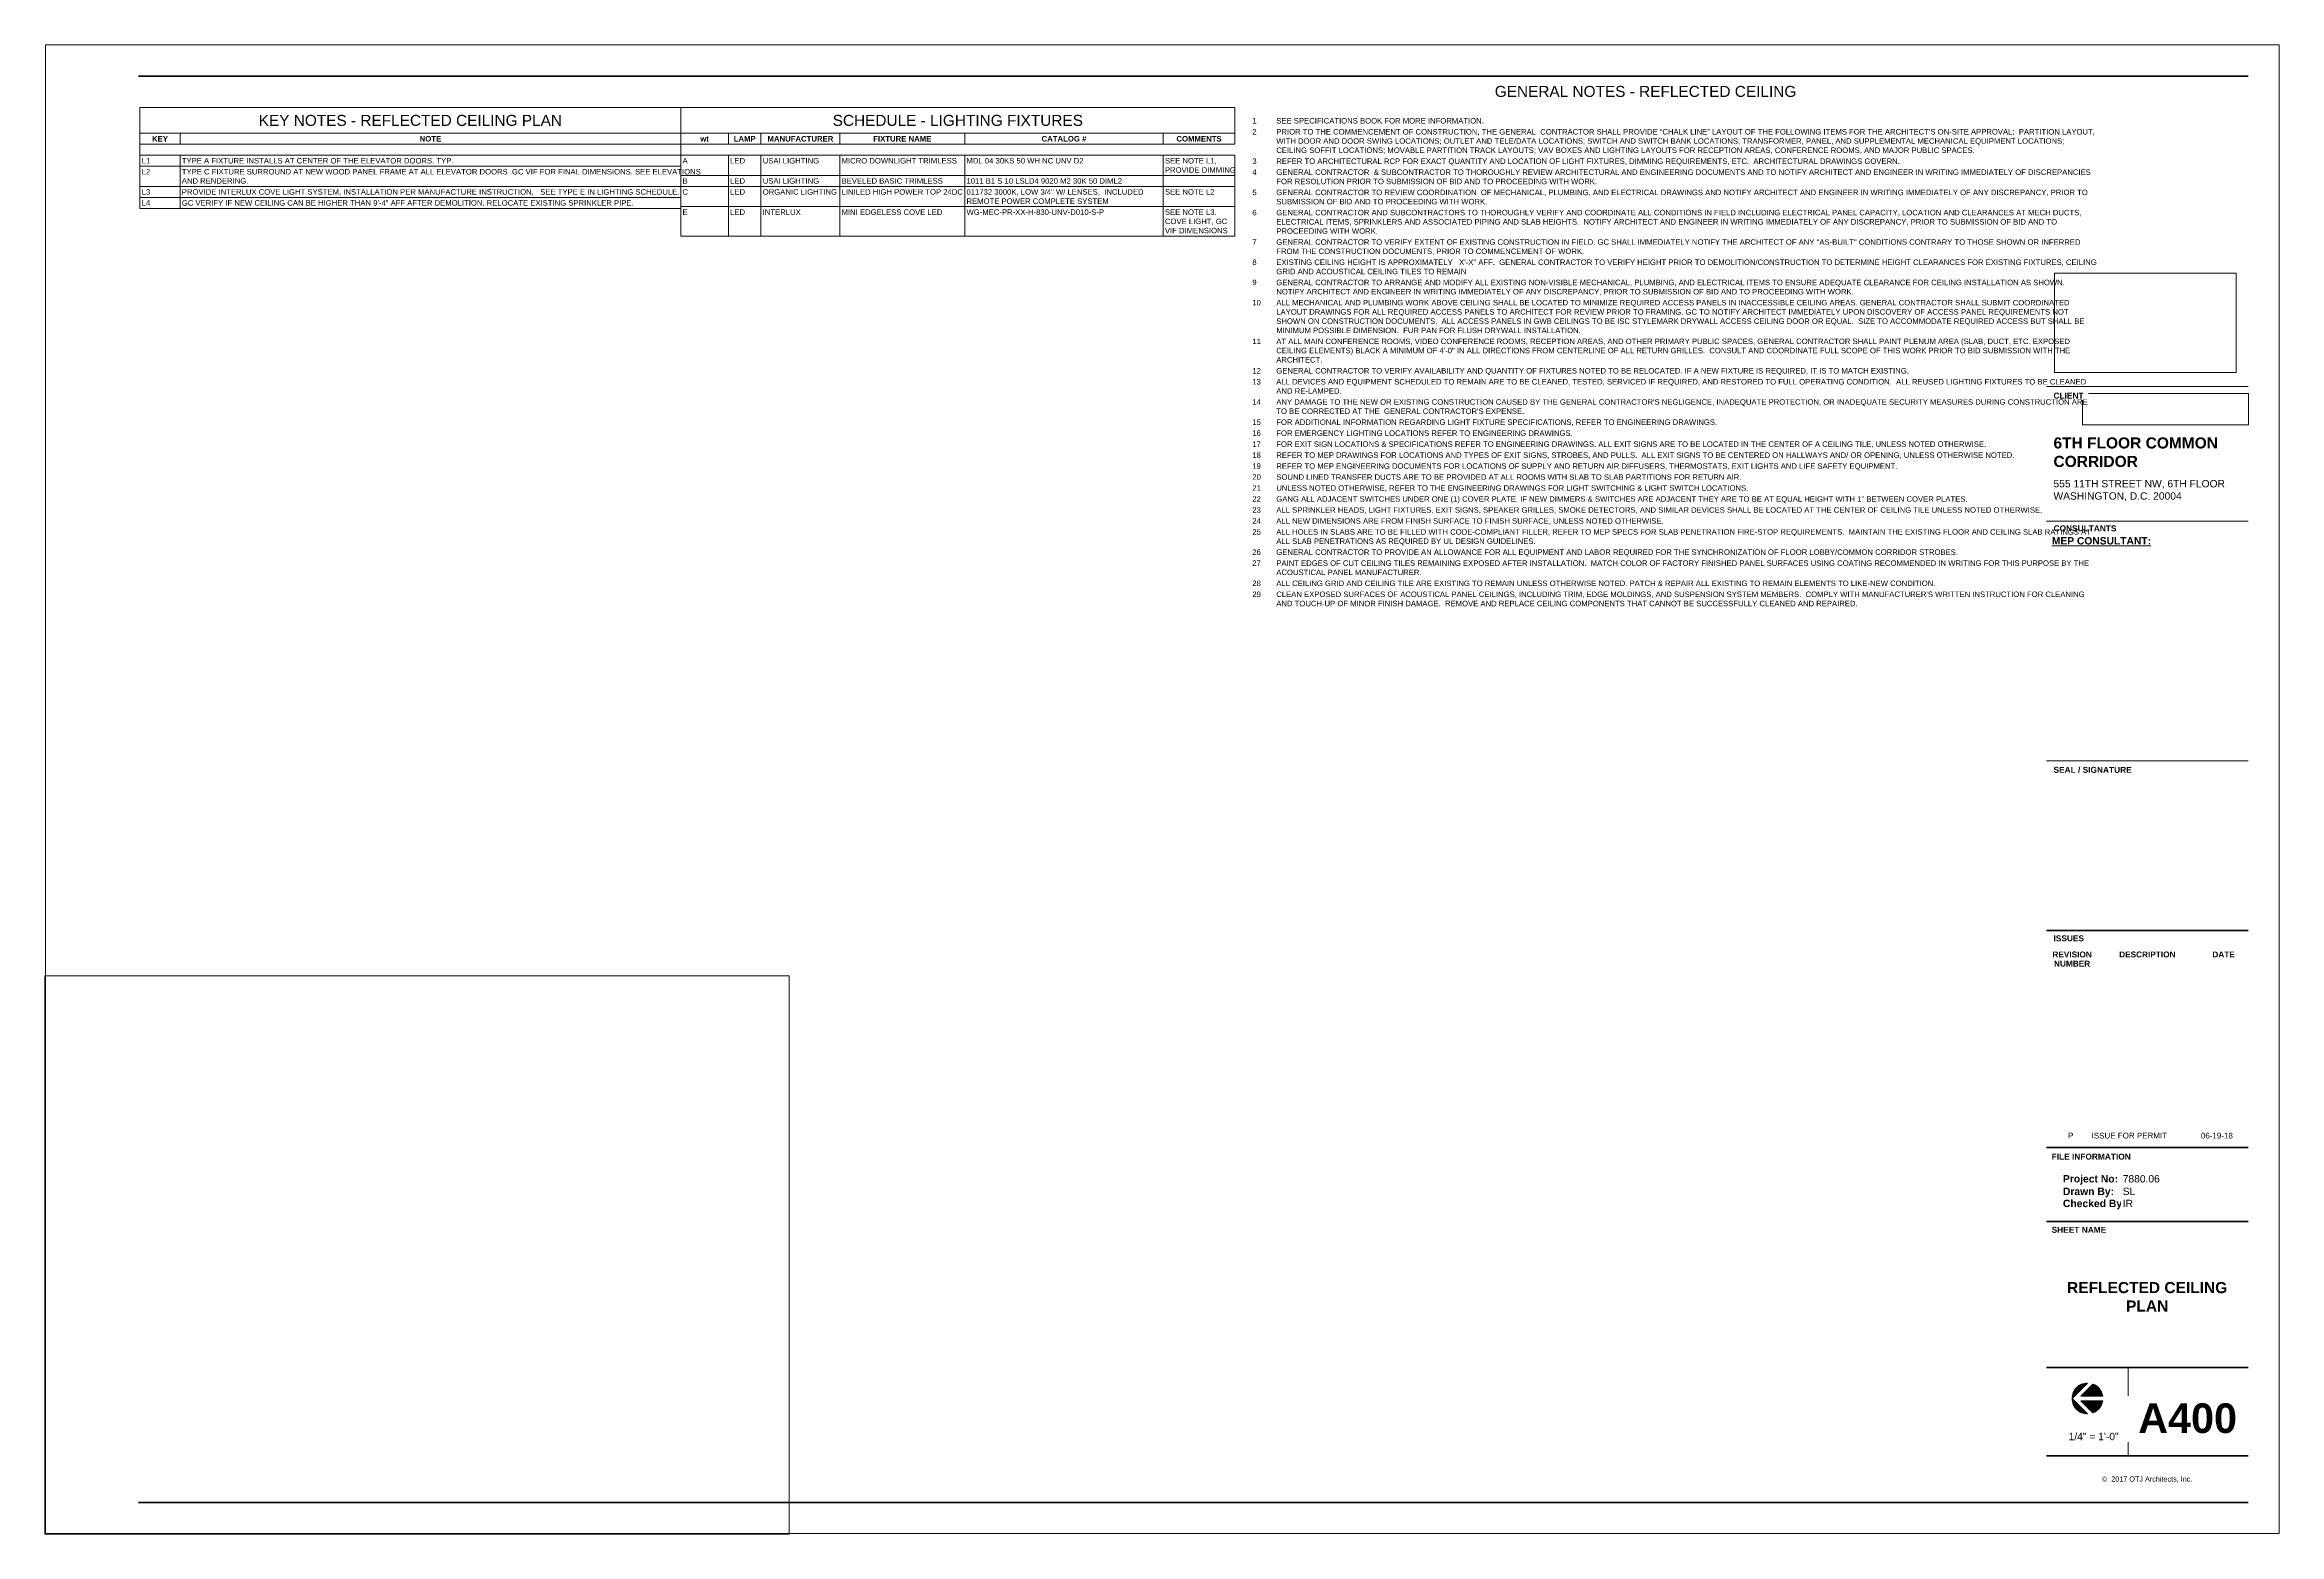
# Paper-space layout 'Layout1' of a CAD drawing. Header units: inches. Extents: x 0 to 36, y 0 to 24.
import ezdxf

# ---------------------------------------------------------------- set-up
doc = ezdxf.new("R2010")
doc.units = ezdxf.units.IN
doc.header["$MEASUREMENT"] = 0
doc.linetypes.add('Dash', pattern=[0.25, 0.125, -0.125])
for name, color, linetype, lineweight in [('A-ANNO-NOTE', 131, 'Continuous', 9), ('A-DETL-THIN', 151, 'Continuous', 9), ('G-ANNO-REFR', 1, 'Dash', 9), ('G-ANNO-SCHD', 231, 'Continuous', 9), ('G-ANNO-TTLB', 6, 'Continuous', 9), ('G-ANNO-TTLB-THIN', 151, 'Continuous', 9), ('G-ANNO-TTLB-WIDE', 214, 'Continuous', 50)]:
    doc.layers.add(name, color=color, linetype=linetype, lineweight=lineweight)
doc.styles.add('Arial_3', font='arial.ttf', dxfattribs={"height": 0.09220621257485029})
doc.styles.add('Arial_B', font='arialbd.ttf', dxfattribs={"height": 0.09513339392643282})
doc.styles.add('Swis721 Lt BT_1', font='swissl.ttf', dxfattribs={"height": 0.1773882896764253})
doc.styles.add('Swis721 Lt BT_2', font='swissl.ttf', dxfattribs={"height": 0.08869414483821263})
doc.styles.add('Swis721 Lt BT_3', font='swissl.ttf', dxfattribs={"height": 0.09608532357473035})
doc.styles.add('Swis721 Lt BT_4', font='swissl.ttf', dxfattribs={"height": 0.08333333333333331})
doc.styles.add('Swis721 Lt BT_5', font='swissl.ttf', dxfattribs={"height": 0.1182588597842835})
doc.styles.add('Swis721 Lt BT_B_1', font='', dxfattribs={"height": 0.08941640986132511})
doc.styles.add('Swis721 Lt BT_B_2', font='', dxfattribs={"height": 0.1192218798151002})
doc.styles.add('Swis721 Lt BT_B_3', font='', dxfattribs={"height": 0.4768875192604006})
doc.styles.add('Swis721 Lt BT_B_4', font='', dxfattribs={"height": 0.1788328197226502})
doc.styles.get('Swis721 Lt BT_B_1').set_extended_font_data('Swis721 Lt BT', bold=True)
doc.styles.get('Swis721 Lt BT_B_2').set_extended_font_data('Swis721 Lt BT', bold=True)
doc.styles.get('Swis721 Lt BT_B_3').set_extended_font_data('Swis721 Lt BT', bold=True)
doc.styles.get('Swis721 Lt BT_B_4').set_extended_font_data('Swis721 Lt BT', bold=True)
picture_1 = doc.add_image_def('image1.jpg', size_in_pixel=(307, 58))
picture_2 = doc.add_image_def('image2.jpg', size_in_pixel=(2551, 1396))

# ---------------------------------------------------------------- blocks, each defined once
blk = doc.blocks.new('Titleblock - 24 x 36 - DC _ VA 24x36-4774447-REFLECTED CEILING PLAN')
at = {"layer": 'G-ANNO-TTLB'}
h = blk.add_hatch(color=256, dxfattribs=at)
edge = h.paths.add_edge_path(flags=0)
edge.add_line((32.92074858128532, 2.438541014628586), (32.67215606552617, 2.189948498869398))
edge.add_arc((32.92074858128531, 2.189948498869442), 0.248592515759141, 89.99999999999659, 180.0000000000114, ccw=False)
h = blk.add_hatch(color=256, dxfattribs=at)
edge = h.paths.add_edge_path(flags=0)
edge.add_line((32.67215606552617, 2.18994849886941), (32.92074858128535, 1.941355983110304))
edge.add_arc((32.92074858128532, 2.189948498869442), 0.2485925157591431, 180.0000000000079, 270.0000000000086, ccw=False)
h = blk.add_hatch(color=256, dxfattribs=at)
edge = h.paths.add_edge_path(flags=0)
edge.add_line((32.81211464351743, 2.22650622177519), (33.00824324055806, 2.422634818815872))
edge.add_arc((32.92074858128528, 2.18994849886941), 0.2485925157591976, 8.456519335274493, 69.39274636470458, ccw=False)
edge.add_line((33.16663833663802, 2.226506221775191), (32.81211464351743, 2.22650622177519))
h = blk.add_hatch(color=256, dxfattribs=at)
edge = h.paths.add_edge_path(flags=0)
edge.add_line((33.00824324055814, 1.95726217892309), (32.8121146435175, 2.153390775963673))
edge.add_line((32.8121146435175, 2.153390775963673), (33.16663833663804, 2.153390775963738))
edge.add_arc((32.92074858128534, 2.189948498869485), 0.2485925157591429, 290.6072536353059, 351.5434806647317, ccw=False)
at = {"layer": 'A-ANNO-NOTE'}
for p, q in [((32.67215606552617, 2.18994849886941), (32.92074858128532, 2.438541014628585)), ((32.92074858128532, 2.438541014628585), (32.67215606552617, 2.189948498869419)), ((32.67215606552617, 2.189948498869398), (32.92074858128532, 2.438541014628586)), ((32.92074858128534, 1.941355983110319), (32.67215606552618, 2.189948498869412)), ((32.67215606552618, 2.189948498869403), (32.92074858128534, 1.941355983110319)), ((32.92074858128535, 1.941355983110304), (32.67215606552617, 2.18994849886941)), ((33.00824324055806, 2.422634818815872), (32.81211464351743, 2.226506221775189)), ((32.81211464351743, 2.226506221775189), (33.00824324055805, 2.422634818815872)), ((33.00824324055806, 2.422634818815872), (32.81211464351743, 2.22650622177519)), ((33.16663833663803, 2.226506221775189), (32.81211464351743, 2.226506221775189)), ((32.81211464351743, 2.226506221775189), (33.16663833663803, 2.226506221775189)), ((32.81211464351743, 2.22650622177519), (33.16663833663802, 2.226506221775191)), ((33.16663833663802, 2.153390775963672), (32.8121146435175, 2.153390775963671)), ((32.8121146435175, 2.153390775963671), (33.16663833663802, 2.153390775963672)), ((33.00824324055814, 1.957262178923095), (32.8121146435175, 2.153390775963671)), ((32.8121146435175, 2.153390775963671), (33.00824324055814, 1.957262178923095)), ((33.16663833663804, 2.153390775963738), (32.8121146435175, 2.153390775963673)), ((32.8121146435175, 2.153390775963673), (33.00824324055814, 1.95726217892309))]:
    blk.add_line(p, q, dxfattribs=at)
for centre, radius, start, end in [((32.92074858128532, 2.189948498869441), 0.2485925157591401, 89.99999999999766, 180.0000000000112), ((32.92074858128532, 2.189948498869451), 0.2485925157591357, 89.99999999999365, 179.9999999953099), ((32.92074858128531, 2.189948498869442), 0.2485925157591445, 89.99999999999709, 180.0000000000099), ((32.92074858128531, 2.189948498869441), 0.2485925157591378, 180.0000000000082, 270.0000000000079), ((32.92074858128532, 2.189948498869451), 0.2485925157591357, 179.9999999953099, 270.0000000000064), ((32.92074858128532, 2.189948498869442), 0.2485925157591434, 180.000000000007, 270.0000000000084), ((32.92074858128528, 2.189948498869398), 0.2485925157591997, 8.456519335274947, 69.39274636470591), ((32.92074858128528, 2.189948498869398), 0.2485925157592067, 8.45651933527604, 69.39274636470658), ((32.92074858128528, 2.18994849886941), 0.2485925157591976, 8.456519335274221, 69.3927463647042), ((32.92074858128535, 2.189948498869483), 0.2485925157591363, 290.6072536353059, 351.5434806647312), ((32.92074858128534, 2.189948498869483), 0.2485925157591355, 290.6072536353149, 351.5434806647313), ((32.92074858128534, 2.189948498869485), 0.2485925157591429, 290.6072536353055, 351.5434806647313)]:
    blk.add_arc(centre, radius, start, end, dxfattribs=at)
at = {"layer": 'G-ANNO-TTLB'}
for p, q in [((0.0124999999999992, 24.0125), (0.0124999999999992, 0.01249999999988205)), ((36.0125, 24.0125), (0.01249999999999929, 24.0125)), ((36.0125, 0.01249999999988205), (36.0125, 24.0125)), ((32.26249999999998, 18.50182749999995), (35.51249999999998, 18.50182749999995)), ((32.26249999999998, 18.50182749999995), (35.51249999999998, 18.50182749999995)), ((0.0124999999999992, 0.01249999999988205), (36.0125, 0.01249999999988205))]:
    blk.add_line(p, q, dxfattribs=at)
at = {"layer": 'G-ANNO-TTLB-THIN'}
for p, q in [((32.26249999999998, 16.33142379176223), (35.51249999999999, 16.33142379176223)), ((32.26249999999997, 12.46983910714828), (35.51249999999999, 12.46983910714828)), ((33.57501179533868, 2.690203614458643), (33.57501179533868, 1.262499999999882))]:
    blk.add_line(p, q, dxfattribs=at)
at = {"layer": 'G-ANNO-TTLB-WIDE'}
for p, q in [((35.51249999999999, 23.50249999999988), (1.512500000000036, 23.50249999999988)), ((32.26249999999997, 9.731457673865457), (35.51249999999999, 9.731457673865457)), ((35.51249999999999, 6.238084377275196), (32.26249999999996, 6.238084377275206)), ((35.51249999999999, 5.04106319586103), (32.26249999999996, 5.041063195861041)), ((32.26249999999996, 2.690203614458643), (35.51249999999999, 2.690203614458643)), ((32.26249999999995, 1.262499999999882), (35.51249999999999, 1.262499999999882)), ((1.512499999999998, 0.512499999999882), (32.26249999999998, 0.512499999999882)), ((32.26249999999998, 0.512499999999882), (35.51249999999999, 0.512499999999882))]:
    blk.add_line(p, q, dxfattribs=at)
at = {"layer": 'G-ANNO-TTLB', "attachment_point": 1, "bg_fill": 3, "box_fill_scale": 1.25, "bg_fill_color": 0, "bg_fill_transparency": 0}
for s, insert, char_height, width, line_spacing_factor, style in [('DESCRIPTION', (33.43154503972991, 9.39464418784181), 0.09513339392643282, 1.053, 0.9385317878468563, 'Arial_B'), ('DATE', (34.9337205070849, 9.39464418784181), 0.09513339392643282, 0.41625, 0.9385317878468563, 'Arial_B'), ('Project No:', (32.5251891811193, 5.79106529491365), 0.1192218798151002, 0.9719999999999999, 0.9985383491037771, 'Swis721 Lt BT_B_2')]:
    blk.add_mtext(s, dxfattribs=dict(at, insert=insert, char_height=char_height, width=width, line_spacing_factor=line_spacing_factor, style=style))
at = {"layer": 'G-ANNO-TTLB', "insert": (33.88280484204999, 0.932760695162638), "char_height": 0.08333333333333331, "width": 1.691133294186729, "attachment_point": 2, "line_spacing_factor": 1.006669768884753, "style": 'Swis721 Lt BT_4'}
blk.add_mtext('©  2017 OTJ Architects, Inc.', dxfattribs=at)
at = {"layer": 'G-ANNO-TTLB'}
image = blk.add_image(picture_2, insert=(32.39115841158299, 18.72602272428799), size_in_units=(2.92585334867135, 1.601133388767229), dxfattribs=at)
image.dxf.flags = 7
at = {"layer": 'G-ANNO-TTLB', "attachment_point": 1, "bg_fill": 3, "box_fill_scale": 1.25, "bg_fill_color": 0, "bg_fill_transparency": 0}
for s, insert, char_height, width, line_spacing_factor, style in [('\\fSwis721 Lt BT|b1|i0|c0|p34|;CLIENT', (32.37337726309555, 18.40322643275107), 0.09608532357473035, 0.5374407582938387, 1.006669768884753, 'Swis721 Lt BT_3'), ('\\fSwis721 Lt BT|b1|i0|c0|p34|;CONSULTANTS', (32.37428590828188, 16.26407272451334), 0.09608532357473035, 1.134597156398104, 1.006669768884753, 'Swis721 Lt BT_3'), ('\\fSwis721 Lt BT|b1|i0|c0|p34|;SEAL / SIGNATURE', (32.37325769334894, 12.37103662387777), 0.09608532357473035, 1.395396073121191, 1.006669768884753, 'Swis721 Lt BT_3'), ('\\fSwis721 Lt BT|b1|i0|c0|p34|;ISSUES', (32.37329619640249, 9.65579013132555), 0.09608532357473035, 0.547190250507786, 1.006669768884753, 'Swis721 Lt BT_3'), ('\\fSwis721 Lt BT|b1|i0|c0|p34|;FILE INFORMATION', (32.3437895233209, 6.136053448319706), 0.09608532357473035, 1.428300609343263, 1.006669768884753, 'Swis721 Lt BT_3'), ('Drawn By:', (32.5251891811193, 5.587734365212077), 0.1192218798151002, 0.8879999999999998, 0.9985383491037771, 'Swis721 Lt BT_B_2'), ('\\fSwis721 Lt BT|b1|i0|c0|p34|;SHEET NAME', (32.3437895233209, 4.956461656030365), 0.09608532357473035, 0.9859174001354094, 1.006669768884753, 'Swis721 Lt BT_3')]:
    blk.add_mtext(s, dxfattribs=dict(at, insert=insert, char_height=char_height, width=width, line_spacing_factor=line_spacing_factor, style=style))
at = {"layer": 'G-ANNO-TTLB', "bg_fill": 3, "box_fill_scale": 1.25, "bg_fill_color": 0, "bg_fill_transparency": 0}
for s, insert, char_height, width, attachment_point, line_spacing_factor, style in [('\\fSwis721 Lt BT|b1|i0|c0|p34|;\\LMEP CONSULTANT:', (32.34764723457467, 16.07428043017593), 0.1182588597842835, 1.7925, 1, 1.006669768884753, 'Swis721 Lt BT_5'), ('REVISION\\PNUMBER', (32.67329316077404, 9.39464418784181), 0.09513339392643282, 0.7357499999999999, 2, 0.9385317878468563, 'Arial_B'), ('Checked By:', (32.5251891811193, 5.393544271185731), 0.1192218798151002, 1.1115, 1, 0.9985383491037771, 'Swis721 Lt BT_B_2')]:
    blk.add_mtext(s, dxfattribs=dict(at, insert=insert, char_height=char_height, width=width, attachment_point=attachment_point, line_spacing_factor=line_spacing_factor, style=style))

psp = doc.layouts.get("Layout1")

# ---------------------------------------------------------------- linework, layer by layer
at = {"layer": 'A-DETL-THIN'}
for p, q in [((10.2511230784324, 23.00104585610155), (10.2511230784324, 22.58437918943488)), ((19.17991678939733, 23.00104585610155), (10.2511230784324, 23.00104585610155)), ((19.17991678939733, 22.58437918943488), (19.17991678939733, 23.00104585610155)), ((10.2511230784324, 22.58437918943488), (10.2511230784324, 22.40744466562536)), ((10.2511230784324, 22.58437918943488), (19.17991678939733, 22.58437918943488)), ((11.01819729822461, 22.40744466562536), (10.2511230784324, 22.40744466562536)), ((11.01819729822461, 22.58437918943488), (11.01819729822461, 22.40744466562536)), ((11.54362424471947, 22.40744466562536), (11.01819729822461, 22.40744466562536)), ((11.54362424471947, 22.58437918943488), (11.54362424471947, 22.40744466562536)), ((12.8144575780528, 22.40744466562536), (11.54362424471947, 22.40744466562536)), ((12.8144575780528, 22.58437918943488), (12.8144575780528, 22.40744466562536)), ((14.82746695700647, 22.40744466562536), (12.8144575780528, 22.40744466562536)), ((14.82746695700647, 22.58437918943488), (14.82746695700647, 22.40744466562536)), ((18.02538362367314, 22.40744466562536), (14.82746695700647, 22.40744466562536)), ((18.02538362367314, 22.58437918943488), (18.02538362367314, 22.40744466562536)), ((19.17991678939733, 22.40744466562536), (18.02538362367314, 22.40744466562536)), ((19.17991678939733, 22.58437918943488), (19.17991678939733, 22.40744466562536)), ((11.01819729822461, 22.23051014181583), (10.2511230784324, 22.23051014181583)), ((10.2511230784324, 22.23051014181583), (10.2511230784324, 21.90476609419678)), ((11.54362424471947, 22.23051014181583), (11.01819729822461, 22.23051014181583)), ((11.01819729822461, 22.23051014181583), (11.01819729822461, 21.90476609419678)), ((12.8144575780528, 22.23051014181583), (11.54362424471947, 22.23051014181583)), ((11.54362424471947, 22.23051014181583), (11.54362424471947, 21.90476609419678)), ((14.82746695700647, 22.23051014181583), (12.8144575780528, 22.23051014181583)), ((12.8144575780528, 22.23051014181583), (12.8144575780528, 21.90476609419678)), ((18.02538362367314, 22.23051014181583), (14.82746695700647, 22.23051014181583)), ((14.82746695700647, 22.23051014181583), (14.82746695700647, 21.90476609419678)), ((19.17991678939733, 22.23051014181583), (18.02538362367314, 22.23051014181583)), ((18.02538362367314, 22.23051014181583), (18.02538362367314, 21.90476609419678)), ((19.17991678939733, 22.23051014181583), (19.17991678939733, 21.90476609419678)), ((11.01819729822461, 21.90476609419678), (10.2511230784324, 21.90476609419678)), ((10.2511230784324, 21.90476609419678), (10.2511230784324, 21.72783157038726)), ((11.01819729822461, 21.72783157038726), (10.2511230784324, 21.72783157038726)), ((10.2511230784324, 21.72783157038726), (10.2511230784324, 21.40208752276821)), ((11.54362424471947, 21.90476609419678), (11.01819729822461, 21.90476609419678)), ((11.01819729822461, 21.90476609419678), (11.01819729822461, 21.72783157038726)), ((11.54362424471947, 21.72783157038726), (11.01819729822461, 21.72783157038726)), ((11.01819729822461, 21.72783157038726), (11.01819729822461, 21.40208752276821)), ((12.8144575780528, 21.90476609419678), (11.54362424471947, 21.90476609419678)), ((11.54362424471947, 21.90476609419678), (11.54362424471947, 21.72783157038726)), ((12.8144575780528, 21.72783157038726), (11.54362424471947, 21.72783157038726)), ((11.54362424471947, 21.72783157038726), (11.54362424471947, 21.40208752276821)), ((14.82746695700647, 21.90476609419678), (12.8144575780528, 21.90476609419678)), ((12.8144575780528, 21.90476609419678), (12.8144575780528, 21.72783157038726)), ((14.82746695700647, 21.72783157038726), (12.8144575780528, 21.72783157038726)), ((12.8144575780528, 21.72783157038726), (12.8144575780528, 21.40208752276821)), ((18.02538362367314, 21.90476609419678), (14.82746695700647, 21.90476609419678)), ((14.82746695700647, 21.90476609419678), (14.82746695700647, 21.72783157038726)), ((18.02538362367314, 21.72783157038726), (14.82746695700647, 21.72783157038726)), ((14.82746695700647, 21.72783157038726), (14.82746695700647, 21.40208752276821)), ((19.17991678939733, 21.90476609419678), (18.02538362367314, 21.90476609419678)), ((18.02538362367314, 21.90476609419678), (18.02538362367314, 21.72783157038726)), ((19.17991678939733, 21.72783157038726), (18.02538362367314, 21.72783157038726)), ((18.02538362367314, 21.72783157038726), (18.02538362367314, 21.40208752276821)), ((19.17991678939733, 21.90476609419678), (19.17991678939733, 21.72783157038726)), ((19.17991678939733, 21.72783157038726), (19.17991678939733, 21.40208752276821)), ((11.01819729822461, 21.40208752276822), (10.2511230784324, 21.40208752276822)), ((10.2511230784324, 21.40208752276822), (10.2511230784324, 20.92753395133964)), ((11.54362424471947, 21.40208752276822), (11.01819729822461, 21.40208752276822)), ((11.01819729822461, 21.40208752276822), (11.01819729822461, 20.92753395133964)), ((12.8144575780528, 21.40208752276822), (11.54362424471947, 21.40208752276822)), ((11.54362424471947, 21.40208752276822), (11.54362424471947, 20.92753395133964)), ((14.82746695700647, 21.40208752276822), (12.8144575780528, 21.40208752276822)), ((12.8144575780528, 21.40208752276822), (12.8144575780528, 20.92753395133964)), ((18.02538362367314, 21.40208752276822), (14.82746695700647, 21.40208752276822)), ((14.82746695700647, 21.40208752276822), (14.82746695700647, 20.92753395133964)), ((19.17991678939733, 21.40208752276822), (18.02538362367314, 21.40208752276822)), ((18.02538362367314, 21.40208752276822), (18.02538362367314, 20.92753395133964)), ((19.17991678939733, 21.40208752276822), (19.17991678939733, 20.92753395133964)), ((11.01819729822461, 20.92753395133964), (10.2511230784324, 20.92753395133964)), ((11.54362424471947, 20.92753395133964), (11.01819729822461, 20.92753395133964)), ((12.8144575780528, 20.92753395133964), (11.54362424471947, 20.92753395133964)), ((14.82746695700647, 20.92753395133964), (12.8144575780528, 20.92753395133964)), ((18.02538362367314, 20.92753395133964), (14.82746695700647, 20.92753395133964)), ((19.17991678939733, 20.92753395133964), (18.02538362367314, 20.92753395133964))]:
    psp.add_line(p, q, dxfattribs=at)

# ---------------------------------------------------------------- texts
at = {"layer": 'G-ANNO-SCHD'}
for s, insert, char_height, width, attachment_point, line_spacing_factor, style in [('SCHEDULE - LIGHTING FIXTURES', (14.71551993391486, 22.88081509815893), 0.1773882896764253, 4.502249999999999, 2, 1.006669768884752, 'Swis721 Lt BT_1'), ('wt', (10.6346601883285, 22.54068548024859), 0.08941640986132511, 0.145125, 2, 0.9985383491037769, 'Swis721 Lt BT_B_1'), ('LAMP', (11.28091077147204, 22.54068548024859), 0.08941640986132511, 0.3836249999999999, 2, 0.9985383491037769, 'Swis721 Lt BT_B_1'), ('MANUFACTURER', (12.17904091138614, 22.54068548024859), 0.08941640986132511, 1.175625, 2, 0.9985383491037769, 'Swis721 Lt BT_B_1'), ('FIXTURE NAME', (13.82096226752964, 22.54068548024859), 0.08941640986132511, 1.03275, 2, 0.9985383491037769, 'Swis721 Lt BT_B_1'), ('CATALOG #', (16.4264252903398, 22.54068548024859), 0.08941640986132511, 0.8291249999999998, 2, 0.9985383491037769, 'Swis721 Lt BT_B_1'), ('COMMENTS', (18.60265020653523, 22.54068548024859), 0.08941640986132511, 0.8291249999999998, 2, 0.9985383491037769, 'Swis721 Lt BT_B_1'), ('A', (10.2792480784324, 22.18609416760643), 0.08869414483821263, 0.09112499999999998, 1, 1.006669768884752, 'Swis721 Lt BT_2'), ('LED', (11.04632229822461, 22.18609416760643), 0.08869414483821263, 0.2711249999999999, 1, 1.006669768884752, 'Swis721 Lt BT_2'), ('USAI LIGHTING', (11.57174924471947, 22.18609416760643), 0.08869414483821263, 1.017, 1, 1.006669768884752, 'Swis721 Lt BT_2'), ('MICRO DOWNLIGHT TRIMLESS', (12.8425825780528, 22.18609416760643), 0.08869414483821263, 2.077875, 1, 1.006669768884752, 'Swis721 Lt BT_2'), ('MDL 04 30KS 50 WH NC UNV D2', (14.85559195700647, 22.18609416760643), 0.08869414483821263, 2.14875, 1, 1.006669768884752, 'Swis721 Lt BT_2'), ('SEE NOTE L1,\\PPROVIDE DIMMING', (18.05350862367314, 22.18609416760643), 0.08869414483821263, 1.28025, 1, 1.006669768884752, 'Swis721 Lt BT_2'), ('C', (10.2792480784324, 21.68341559617786), 0.08869414483821263, 0.1035, 1, 1.006669768884752, 'Swis721 Lt BT_2'), ('B', (10.2792480784324, 21.86035011998738), 0.08869414483821263, 0.09449999999999999, 1, 1.006669768884752, 'Swis721 Lt BT_2'), ('LED', (11.04632229822461, 21.86035011998738), 0.08869414483821263, 0.2711249999999999, 1, 1.006669768884752, 'Swis721 Lt BT_2'), ('LED', (11.04632229822461, 21.68341559617786), 0.08869414483821263, 0.2711249999999999, 1, 1.006669768884752, 'Swis721 Lt BT_2'), ('ORGANIC LIGHTING', (11.57174924471947, 21.68341559617786), 0.08869414483821263, 1.351125, 1, 1.006669768884752, 'Swis721 Lt BT_2'), ('USAI LIGHTING', (11.57174924471947, 21.86035011998738), 0.08869414483821263, 1.017, 1, 1.006669768884752, 'Swis721 Lt BT_2'), ('BEVELED BASIC TRIMLESS', (12.8425825780528, 21.86035011998738), 0.08869414483821263, 1.8, 1, 1.006669768884752, 'Swis721 Lt BT_2'), ('LINILED HIGH POWER TOP 24DC', (12.8425825780528, 21.68341559617786), 0.08869414483821263, 2.197125, 1, 1.006669768884752, 'Swis721 Lt BT_2'), ('011732 3000K, LOW 3/4" W/ LENSES,  INCLUDED\\PREMOTE POWER COMPLETE SYSTEM', (14.85559195700647, 21.68341559617786), 0.08869414483821263, 3.226499999999999, 1, 1.006669768884752, 'Swis721 Lt BT_2'), ('1011 B1 S 10 LSLD4 9020 M2 30K 50 DIML2', (14.85559195700647, 21.86035011998738), 0.08869414483821263, 2.856374999999999, 1, 1.006669768884752, 'Swis721 Lt BT_2'), ('SEE NOTE L2', (18.05350862367314, 21.68341559617786), 0.08869414483821263, 0.8909999999999998, 1, 1.006669768884752, 'Swis721 Lt BT_2'), ('E', (10.2792480784324, 21.35767154855881), 0.08869414483821263, 0.08999999999999998, 1, 1.006669768884752, 'Swis721 Lt BT_2'), ('LED', (11.04632229822461, 21.35767154855881), 0.08869414483821263, 0.2711249999999999, 1, 1.006669768884752, 'Swis721 Lt BT_2'), ('INTERLUX', (11.57174924471947, 21.35767154855881), 0.08869414483821263, 0.6716249999999999, 1, 1.006669768884752, 'Swis721 Lt BT_2'), ('MINI EDGELESS COVE LED', (12.8425825780528, 21.35767154855881), 0.08869414483821263, 1.816875, 1, 1.006669768884752, 'Swis721 Lt BT_2'), ('WG-MEC-PR-XX-H-830-UNV-D010-S-P', (14.85559195700647, 21.35767154855881), 0.08869414483821263, 2.499749999999999, 1, 1.006669768884752, 'Swis721 Lt BT_2'), ('SEE NOTE L3.\\PCOVE LIGHT, GC\\PVIF DIMENSIONS', (18.05350862367314, 21.35767154855881), 0.08869414483821263, 1.130625, 1, 1.006669768884752, 'Swis721 Lt BT_2')]:
    psp.add_mtext(s, dxfattribs=dict(at, insert=insert, char_height=char_height, width=width, attachment_point=attachment_point, line_spacing_factor=line_spacing_factor, style=style))

# ---------------------------------------------------------------- pictures from other files: only their frames are drawn
at = {"layer": 'G-ANNO-REFR'}
image = psp.add_image(picture_1, insert=(32.84100731077933, 17.88286573483739), size_in_units=(2.6751981685114323, 0.5054120318360361), dxfattribs=at)
image.dxf.flags = 7

# ---------------------------------------------------------------- viewports
at = {"layer": '0'}
psp.add_viewport(center=(6, 4.5), size=(12, 9), view_center_point=(6, 4.5), view_height=12, dxfattribs=at)

# ---------------------------------------------------------------- next in the draw order: block references
at = {"layer": 'G-ANNO-TTLB'}
psp.add_blockref('Titleblock - 24 x 36 - DC _ VA 24x36-4774447-REFLECTED CEILING PLAN', (0, 0), dxfattribs=at)

# ---------------------------------------------------------------- next in the draw order: linework, layer by layer
at = {"layer": 'A-DETL-THIN'}
for p, q in [((1.534702879550108, 23.00104585610155), (1.534702879550108, 22.58437918943488)), ((10.2511230784324, 23.00104585610155), (1.534702879550108, 23.00104585610155)), ((10.2511230784324, 22.58437918943488), (10.2511230784324, 23.00104585610155)), ((1.534702879550108, 22.58437918943488), (1.534702879550108, 21.37396252276821)), ((1.534702879550108, 22.58437918943488), (10.2511230784324, 22.58437918943488)), ((2.181655135959582, 22.40744466562536), (1.534702879550108, 22.40744466562536)), ((2.181655135959582, 22.58437918943488), (2.181655135959582, 22.40744466562536)), ((10.2511230784324, 22.40744466562536), (2.181655135959582, 22.40744466562536)), ((10.2511230784324, 22.58437918943488), (10.2511230784324, 21.37396252276821)), ((2.181655135959582, 22.23051014181583), (1.534702879550108, 22.23051014181583)), ((2.181655135959582, 22.05357561800631), (1.534702879550108, 22.05357561800631)), ((10.2511230784324, 22.23051014181583), (2.181655135959582, 22.23051014181583)), ((2.181655135959582, 22.23051014181583), (2.181655135959582, 22.05357561800631)), ((10.2511230784324, 22.05357561800631), (2.181655135959582, 22.05357561800631)), ((2.181655135959582, 22.05357561800631), (2.181655135959582, 21.72783157038726)), ((2.181655135959582, 21.72783157038726), (1.534702879550108, 21.72783157038726)), ((10.2511230784324, 21.72783157038726), (2.181655135959582, 21.72783157038726)), ((2.181655135959582, 21.72783157038726), (2.181655135959582, 21.55089704657774)), ((2.181655135959582, 21.55089704657774), (1.534702879550108, 21.55089704657774)), ((10.2511230784324, 21.37396252276821), (1.534702879550108, 21.37396252276821)), ((10.2511230784324, 21.55089704657774), (2.181655135959582, 21.55089704657774)), ((2.181655135959582, 21.55089704657774), (2.181655135959582, 21.37396252276821))]:
    psp.add_line(p, q, dxfattribs=at)

# ---------------------------------------------------------------- next in the draw order: texts
at = {"layer": 'G-ANNO-SCHD'}
for s, insert, char_height, width, attachment_point, line_spacing_factor, style in [('GENERAL NOTES - REFLECTED CEILING', (25.79873644259251, 23.34776658415509), 0.1773882896764253, 5.424749999999999, 2, 1.006669768884752, 'Swis721 Lt BT_1'), ('KEY NOTES - REFLECTED CEILING PLAN', (5.892912978991253, 22.88081509815893), 0.1773882896764253, 5.444999999999999, 2, 1.006669768884752, 'Swis721 Lt BT_1'), ('1', (19.46191405454247, 22.82998017741211), 0.08869414483821263, 0.07874999999999999, 1, 1.006669768884752, 'Swis721 Lt BT_2'), ('SEE SPECIFICATIONS BOOK FOR MORE INFORMATION.', (19.84817304825064, 22.82998017741211), 0.08869414483821263, 3.748499999999999, 1, 1.006669768884752, 'Swis721 Lt BT_2'), ('KEY', (1.858179007754845, 22.54068548024859), 0.08941640986132511, 0.2711249999999999, 2, 0.9985383491037769, 'Swis721 Lt BT_B_1'), ('NOTE', (6.21638910719599, 22.54068548024859), 0.08941640986132511, 0.3903749999999999, 2, 0.9985383491037769, 'Swis721 Lt BT_B_1'), ('2', (19.46191405454247, 22.65304565360259), 0.08869414483821263, 0.07874999999999999, 1, 1.006669768884752, 'Swis721 Lt BT_2'), ("PRIOR TO THE COMMENCEMENT OF CONSTRUCTION, THE GENERAL  CONTRACTOR SHALL PROVIDE “CHALK LINE” LAYOUT OF THE FOLLOWING ITEMS FOR THE ARCHITECT'S ON-SITE APPROVAL:  PARTITION LAYOUT,\\PWITH DOOR AND DOOR SWING LOCATIONS; OUTLET AND TELE/DATA LOCATIONS; SWITCH AND SWITCH BANK LOCATIONS; TRANSFORMER, PANEL, AND SUPPLEMENTAL MECHANICAL EQUIPMENT LOCATIONS;\\PCEILING SOFFIT LOCATIONS; MOVABLE PARTITION TRACK LAYOUTS; VAV BOXES AND LIGHTING LAYOUTS FOR RECEPTION AREAS, CONFERENCE ROOMS, AND MAJOR PUBLIC SPACES.", (19.84817304825064, 22.65304565360259), 0.08869414483821263, 14.74425, 1, 1.006669768884752, 'Swis721 Lt BT_2'), ('L1', (1.562827879550108, 22.18609416760643), 0.08869414483821263, 0.156375, 1, 1.006669768884752, 'Swis721 Lt BT_2'), ('L2', (1.562827879550108, 22.0091596437969), 0.08869414483821263, 0.156375, 1, 1.006669768884752, 'Swis721 Lt BT_2'), ('TYPE C FIXTURE SURROUND AT NEW WOOD PANEL FRAME AT ALL ELEVATOR DOORS .GC VIF FOR FINAL DIMENSIONS. SEE ELEVATIONS\\PAND RENDERING.', (2.209780135959582, 22.0091596437969), 0.08869414483821263, 9.300374999999997, 1, 1.006669768884752, 'Swis721 Lt BT_2'), ('TYPE A FIXTURE INSTALLS AT CENTER OF THE ELEVATOR DOORS. TYP.', (2.209780135959582, 22.18609416760643), 0.08869414483821263, 4.812749999999999, 1, 1.006669768884752, 'Swis721 Lt BT_2'), ('4', (19.46191405454247, 22.0015575583645), 0.08869414483821263, 0.07874999999999999, 1, 1.006669768884752, 'Swis721 Lt BT_2'), ('3', (19.46191405454247, 22.17849208217402), 0.08869414483821263, 0.07874999999999999, 1, 1.006669768884752, 'Swis721 Lt BT_2'), ('GENERAL CONTRACTOR  & SUBCONTRACTOR TO THOROUGHLY REVIEW ARCHITECTURAL AND ENGINEERING DOCUMENTS AND TO NOTIFY ARCHITECT AND ENGINEER IN WRITING IMMEDIATELY OF DISCREPANCIES\\PFOR RESOLUTION PRIOR TO SUBMISSION OF BID AND TO PROCEEDING WITH WORK.', (19.84817304825064, 22.0015575583645), 0.08869414483821263, 14.64975, 1, 1.006669768884752, 'Swis721 Lt BT_2'), ('REFER TO ARCHITECTURAL RCP FOR EXACT QUANTITY AND LOCATION OF LIGHT FIXTURES, DIMMING REQUIREMENTS, ETC.  ARCHITECTURAL DRAWINGS GOVERN.', (19.84817304825064, 22.17849208217402), 0.08869414483821263, 11.176875, 1, 1.006669768884752, 'Swis721 Lt BT_2'), ('L3', (1.562827879550108, 21.68341559617786), 0.08869414483821263, 0.156375, 1, 1.006669768884752, 'Swis721 Lt BT_2'), ('PROVIDE INTERLUX COVE LIGHT SYSTEM, INSTALLATION PER MANUFACTURE INSTRUCTION,   SEE TYPE E IN LIGHTING SCHEDULE.', (2.209780135959582, 21.68341559617786), 0.08869414483821263, 8.90325, 1, 1.006669768884752, 'Swis721 Lt BT_2'), ('5', (19.46191405454247, 21.67581351074545), 0.08869414483821263, 0.07874999999999999, 1, 1.006669768884752, 'Swis721 Lt BT_2'), ('GENERAL CONTRACTOR TO REVIEW COORDINATION  OF MECHANICAL, PLUMBING, AND ELECTRICAL DRAWINGS AND NOTIFY ARCHITECT AND ENGINEER IN WRITING IMMEDIATELY OF ANY DISCREPANCY, PRIOR TO\\PSUBMISSION OF BID AND TO PROCEEDING WITH WORK.', (19.84817304825064, 21.67581351074545), 0.08869414483821263, 14.5935, 1, 1.006669768884752, 'Swis721 Lt BT_2'), ('L4', (1.562827879550108, 21.50648107236833), 0.08869414483821263, 0.156375, 1, 1.006669768884752, 'Swis721 Lt BT_2'), ('GC VERIFY IF NEW CEILING CAN BE HIGHER THAN 9\'-4" AFF AFTER DEMOLITION. RELOCATE EXISTING SPRINKLER PIPE.', (2.209780135959582, 21.50648107236833), 0.08869414483821263, 8.080874999999999, 1, 1.006669768884752, 'Swis721 Lt BT_2'), ('6', (19.46191405454247, 21.3500694631264), 0.08869414483821263, 0.07874999999999999, 1, 1.006669768884752, 'Swis721 Lt BT_2'), ('GENERAL CONTRACTOR AND SUBCONTRACTORS TO THOROUGHLY VERIFY AND COORDINATE ALL CONDITIONS IN FIELD INCLUDING ELECTRICAL PANEL CAPACITY, LOCATION AND CLEARANCES AT MECH DUCTS,\\PELECTRICAL ITEMS, SPRINKLERS AND ASSOCIATED PIPING AND SLAB HEIGHTS.  NOTIFY ARCHITECT AND ENGINEER IN WRITING IMMEDIATELY OF ANY DISCREPANCY, PRIOR TO SUBMISSION OF BID AND TO\\PPROCEEDING WITH WORK.', (19.84817304825064, 21.3500694631264), 0.08869414483821263, 14.536125, 1, 1.006669768884752, 'Swis721 Lt BT_2'), ('8', (19.46191405454247, 20.54977184407878), 0.08869414483821263, 0.07874999999999999, 1, 1.006669768884752, 'Swis721 Lt BT_2'), ('7', (19.46191405454247, 20.87551589169783), 0.08869414483821263, 0.07874999999999999, 1, 1.006669768884752, 'Swis721 Lt BT_2'), ('GENERAL CONTRACTOR TO VERIFY EXTENT OF EXISTING CONSTRUCTION IN FIELD. GC SHALL IMMEDIATELY NOTIFY THE ARCHITECT OF ANY "AS-BUILT" CONDITIONS CONTRARY TO THOSE SHOWN OR INFERRED\\PFROM THE CONSTRUCTION DOCUMENTS, PRIOR TO COMMENCEMENT OF WORK.', (19.84817304825064, 20.87551589169783), 0.08869414483821263, 14.39775, 1, 1.006669768884752, 'Swis721 Lt BT_2'), ('EXISTING CEILING HEIGHT IS APPROXIMATELY   X\'-X" AFF.  GENERAL CONTRACTOR TO VERIFY HEIGHT PRIOR TO DEMOLITION/CONSTRUCTION TO DETERMINE HEIGHT CLEARANCES FOR EXISTING FIXTURES, CEILING\\PGRID AND ACOUSTICAL CEILING TILES TO REMAIN', (19.84817304825064, 20.54977184407878), 0.08869414483821263, 14.66775, 1, 1.006669768884752, 'Swis721 Lt BT_2'), ('9', (19.46191405454247, 20.22402779645973), 0.08869414483821263, 0.07874999999999999, 1, 1.006669768884752, 'Swis721 Lt BT_2'), ('GENERAL CONTRACTOR TO ARRANGE AND MODIFY ALL EXISTING NON-VISIBLE MECHANICAL, PLUMBING, AND ELECTRICAL ITEMS TO ENSURE ADEQUATE CLEARANCE FOR CEILING INSTALLATION AS SHOWN.\\PNOTIFY ARCHITECT AND ENGINEER IN WRITING IMMEDIATELY OF ANY DISCREPANCY, PRIOR TO SUBMISSION OF BID AND TO PROCEEDING WITH WORK.', (19.84817304825064, 20.22402779645973), 0.08869414483821263, 14.216625, 1, 1.006669768884752, 'Swis721 Lt BT_2'), ('10', (19.46191405454247, 19.89828374884069), 0.08869414483821263, 0.1575, 1, 1.006669768884752, 'Swis721 Lt BT_2'), ('ALL MECHANICAL AND PLUMBING WORK ABOVE CEILING SHALL BE LOCATED TO MINIMIZE REQUIRED ACCESS PANELS IN INACCESSIBLE CEILING AREAS. GENERAL CONTRACTOR SHALL SUBMIT COORDINATED\\PLAYOUT DRAWINGS FOR ALL REQUIRED ACCESS PANELS TO ARCHITECT FOR REVIEW PRIOR TO FRAMING. GC TO NOTIFY ARCHITECT IMMEDIATELY UPON DISCOVERY OF ACCESS PANEL REQUIREMENTS NOT\\PSHOWN ON CONSTRUCTION DOCUMENTS.  ALL ACCESS PANELS IN GWB CEILINGS TO BE ISC STYLEMARK DRYWALL ACCESS CEILING DOOR OR EQUAL.  SIZE TO ACCOMMODATE REQUIRED ACCESS BUT SHALL BE\\PMINIMUM POSSIBLE DIMENSION.  FUR PAN FOR FLUSH DRYWALL INSTALLATION.', (19.84817304825064, 19.89828374884069), 0.08869414483821263, 14.610375, 1, 1.006669768884752, 'Swis721 Lt BT_2'), ('11', (19.46191405454247, 19.27492065360259), 0.08869414483821263, 0.1575, 1, 1.006669768884752, 'Swis721 Lt BT_2'), ('AT ALL MAIN CONFERENCE ROOMS, VIDEO CONFERENCE ROOMS, RECEPTION AREAS, AND OTHER PRIMARY PUBLIC SPACES, GENERAL CONTRACTOR SHALL PAINT PLENUM AREA (SLAB, DUCT, ETC. EXPOSED\\PCEILING ELEMENTS) BLACK A MINIMUM OF 4\'-0" IN ALL DIRECTIONS FROM CENTERLINE OF ALL RETURN GRILLES.  CONSULT AND COORDINATE FULL SCOPE OF THIS WORK PRIOR TO BID SUBMISSION WITH THE\\PARCHITECT.', (19.84817304825064, 19.27492065360259), 0.08869414483821263, 14.3325, 1, 1.006669768884752, 'Swis721 Lt BT_2'), ('12', (19.46191405454247, 18.80036708217402), 0.08869414483821263, 0.1575, 1, 1.006669768884752, 'Swis721 Lt BT_2'), ('GENERAL CONTRACTOR TO VERIFY AVAILABILITY AND QUANTITY OF FIXTURES NOTED TO BE RELOCATED. IF A NEW FIXTURE IS REQUIRED, IT IS TO MATCH EXISTING.', (19.84817304825064, 18.80036708217402), 0.08869414483821263, 11.269125, 1, 1.006669768884752, 'Swis721 Lt BT_2'), ('13', (19.46191405454247, 18.6234325583645), 0.08869414483821263, 0.1575, 1, 1.006669768884752, 'Swis721 Lt BT_2'), ('ALL DEVICES AND EQUIPMENT SCHEDULED TO REMAIN ARE TO BE CLEANED, TESTED, SERVICED IF REQUIRED, AND RESTORED TO FULL OPERATING CONDITION.  ALL REUSED LIGHTING FIXTURES TO BE CLEANED\\PAND RE-LAMPED.', (19.84817304825064, 18.6234325583645), 0.08869414483821263, 14.5665, 1, 1.006669768884752, 'Swis721 Lt BT_2'), ('14', (19.46191405454247, 18.29768851074545), 0.08869414483821263, 0.1575, 1, 1.006669768884752, 'Swis721 Lt BT_2'), ("ANY DAMAGE TO THE NEW OR EXISTING CONSTRUCTION CAUSED BY THE GENERAL CONTRACTOR'S NEGLIGENCE, INADEQUATE PROTECTION, OR INADEQUATE SECURITY MEASURES DURING CONSTRUCTION ARE\\PTO BE CORRECTED AT THE  GENERAL CONTRACTOR'S EXPENSE.", (19.84817304825064, 18.29768851074545), 0.08869414483821263, 14.590125, 1, 1.006669768884752, 'Swis721 Lt BT_2'), ('15', (19.46191405454247, 17.9719444631264), 0.08869414483821263, 0.1575, 1, 1.006669768884752, 'Swis721 Lt BT_2'), ('16', (19.46191405454247, 17.79500993931688), 0.08869414483821263, 0.1575, 1, 1.006669768884752, 'Swis721 Lt BT_2'), ('FOR ADDITIONAL INFORMATION REGARDING LIGHT FIXTURE SPECIFICATIONS, REFER TO ENGINEERING DRAWINGS.', (19.84817304825064, 17.9719444631264), 0.08869414483821263, 7.910999999999998, 1, 1.006669768884752, 'Swis721 Lt BT_2'), ('FOR EMERGENCY LIGHTING LOCATIONS REFER TO ENGINEERING DRAWINGS.', (19.84817304825064, 17.79500993931688), 0.08869414483821263, 5.336999999999999, 1, 1.006669768884752, 'Swis721 Lt BT_2'), ('17', (19.46191405454247, 17.61807541550736), 0.08869414483821263, 0.1575, 1, 1.006669768884752, 'Swis721 Lt BT_2'), ('18', (19.46191405454247, 17.44114089169783), 0.08869414483821263, 0.1575, 1, 1.006669768884752, 'Swis721 Lt BT_2'), ('FOR EXIT SIGN LOCATIONS & SPECIFICATIONS REFER TO ENGINEERING DRAWINGS. ALL EXIT SIGNS ARE TO BE LOCATED IN THE CENTER OF A CEILING TILE, UNLESS NOTED OTHERWISE.', (19.84817304825064, 17.61807541550736), 0.08869414483821263, 12.736125, 1, 1.006669768884752, 'Swis721 Lt BT_2'), ('REFER TO MEP DRAWINGS FOR LOCATIONS AND TYPES OF EXIT SIGNS, STROBES, AND PULLS.  ALL EXIT SIGNS TO BE CENTERED ON HALLWAYS AND/ OR OPENING, UNLESS OTHERWISE NOTED.', (19.84817304825064, 17.44114089169783), 0.08869414483821263, 13.267125, 1, 1.006669768884752, 'Swis721 Lt BT_2'), ('20', (19.46191405454247, 17.08727184407878), 0.08869414483821263, 0.1575, 1, 1.006669768884752, 'Swis721 Lt BT_2'), ('19', (19.46191405454247, 17.26420636788831), 0.08869414483821263, 0.1575, 1, 1.006669768884752, 'Swis721 Lt BT_2'), ('SOUND LINED TRANSFER DUCTS ARE TO BE PROVIDED AT ALL ROOMS WITH SLAB TO SLAB PARTITIONS FOR RETURN AIR.', (19.84817304825064, 17.08727184407878), 0.08869414483821263, 8.332874999999998, 1, 1.006669768884752, 'Swis721 Lt BT_2'), ('REFER TO MEP ENGINEERING DOCUMENTS FOR LOCATIONS OF SUPPLY AND RETURN AIR DIFFUSERS, THERMOSTATS, EXIT LIGHTS AND LIFE SAFETY EQUIPMENT.', (19.84817304825064, 17.26420636788831), 0.08869414483821263, 11.133, 1, 1.006669768884752, 'Swis721 Lt BT_2'), ('21', (19.46191405454247, 16.91033732026926), 0.08869414483821263, 0.1575, 1, 1.006669768884752, 'Swis721 Lt BT_2'), ('22', (19.46191405454247, 16.73340279645973), 0.08869414483821263, 0.1575, 1, 1.006669768884752, 'Swis721 Lt BT_2'), ('GANG ALL ADJACENT SWITCHES UNDER ONE (1) COVER PLATE. IF NEW DIMMERS & SWITCHES ARE ADJACENT THEY ARE TO BE AT EQUAL HEIGHT WITH 1" BETWEEN COVER PLATES.', (19.84817304825064, 16.73340279645973), 0.08869414483821263, 12.393, 1, 1.006669768884752, 'Swis721 Lt BT_2'), ('UNLESS NOTED OTHERWISE, REFER TO THE ENGINEERING DRAWINGS FOR LIGHT SWITCHING & LIGHT SWITCH LOCATIONS.', (19.84817304825064, 16.91033732026926), 0.08869414483821263, 8.488125, 1, 1.006669768884752, 'Swis721 Lt BT_2'), ('23', (19.46191405454247, 16.55646827265021), 0.08869414483821263, 0.1575, 1, 1.006669768884752, 'Swis721 Lt BT_2'), ('24', (19.46191405454247, 16.37953374884069), 0.08869414483821263, 0.1575, 1, 1.006669768884752, 'Swis721 Lt BT_2'), ('ALL NEW DIMENSIONS ARE FROM FINISH SURFACE TO FINISH SURFACE, UNLESS NOTED OTHERWISE.', (19.84817304825064, 16.37953374884069), 0.08869414483821263, 6.97725, 1, 1.006669768884752, 'Swis721 Lt BT_2'), ('25', (19.46191405454247, 16.20259922503116), 0.08869414483821263, 0.1575, 1, 1.006669768884752, 'Swis721 Lt BT_2'), ('26', (19.46191405454247, 15.87685517741211), 0.08869414483821263, 0.1575, 1, 1.006669768884752, 'Swis721 Lt BT_2'), ('ALL HOLES IN SLABS ARE TO BE FILLED WITH CODE-COMPLIANT FILLER, REFER TO MEP SPECS FOR SLAB PENETRATION FIRE-STOP REQUIREMENTS.  MAINTAIN THE EXISTING FLOOR AND CEILING SLAB RATINGS AT\\PALL SLAB PENETRATIONS AS REQUIRED BY UL DESIGN GUIDELINES.', (19.84817304825064, 16.20259922503116), 0.08869414483821263, 14.61262499999999, 1, 1.006669768884752, 'Swis721 Lt BT_2'), ('GENERAL CONTRACTOR TO PROVIDE AN ALLOWANCE FOR ALL EQUIPMENT AND LABOR REQUIRED FOR THE SYNCHRONIZATION OF FLOOR LOBBY/COMMON CORRIDOR STROBES.', (19.84817304825064, 15.87685517741211), 0.08869414483821263, 12.326625, 1, 1.006669768884752, 'Swis721 Lt BT_2'), ('27', (19.46191405454247, 15.69992065360259), 0.08869414483821263, 0.1575, 1, 1.006669768884752, 'Swis721 Lt BT_2'), ('PAINT EDGES OF CUT CEILING TILES REMAINING EXPOSED AFTER INSTALLATION.  MATCH COLOR OF FACTORY FINISHED PANEL SURFACES USING COATING RECOMMENDED IN WRITING FOR THIS PURPOSE BY THE\\PACOUSTICAL PANEL MANUFACTURER.', (19.84817304825064, 15.69992065360259), 0.08869414483821263, 14.623875, 1, 1.006669768884752, 'Swis721 Lt BT_2'), ('28', (19.46191405454247, 15.37417660598354), 0.08869414483821263, 0.1575, 1, 1.006669768884752, 'Swis721 Lt BT_2'), ('29', (19.46191405454247, 15.19724208217402), 0.08869414483821263, 0.1575, 1, 1.006669768884752, 'Swis721 Lt BT_2'), ('ALL CEILING GRID AND CEILING TILE ARE EXISTING TO REMAIN UNLESS OTHERWISE NOTED. PATCH & REPAIR ALL EXISTING TO REMAIN ELEMENTS TO LIKE-NEW CONDITION.', (19.84817304825064, 15.37417660598354), 0.08869414483821263, 11.83275, 1, 1.006669768884752, 'Swis721 Lt BT_2'), ("CLEAN EXPOSED SURFACES OF ACOUSTICAL PANEL CEILINGS, INCLUDING TRIM, EDGE MOLDINGS, AND SUSPENSION SYSTEM MEMBERS.  COMPLY WITH MANUFACTURER'S WRITTEN INSTRUCTION FOR CLEANING\\PAND TOUCH-UP OF MINOR FINISH DAMAGE.  REMOVE AND REPLACE CEILING COMPONENTS THAT CANNOT BE SUCCESSFULLY CLEANED AND REPAIRED.", (19.84817304825064, 15.19724208217402), 0.08869414483821263, 14.572125, 1, 1.006669768884752, 'Swis721 Lt BT_2'), ('P', (32.64989789615396, 6.473050313666747), 0.09220621257485029, 0.102375, 2, 0.9385317878468563, 'Arial_3'), ('ISSUE FOR PERMIT', (32.98729579230793, 6.473050313666747), 0.09220621257485029, 1.44675, 1, 0.9385317878468563, 'Arial_3'), ('06-19-18', (34.74868490745388, 6.473050313666747), 0.09220621257485029, 0.6142499999999999, 1, 0.9385317878468563, 'Arial_3')]:
    psp.add_mtext(s, dxfattribs=dict(at, insert=insert, char_height=char_height, width=width, attachment_point=attachment_point, line_spacing_factor=line_spacing_factor, style=style))
at = {"layer": 'G-ANNO-TTLB', "bg_fill": 3, "box_fill_scale": 1.25, "bg_fill_color": 0, "bg_fill_transparency": 0}
for s, insert, char_height, width, attachment_point, line_spacing_factor, style in [('555 11TH STREET NW, 6TH FLOOR\\PWASHINGTON, D.C. 20004', (32.37325769334894, 16.99539865727458), 0.1182588597842835, 3.084, 1, 1.006669768884753, 'Swis721 Lt BT_5'), ('7880.06', (33.48936801243913, 5.790102274882832), 0.1182588597842835, 0.6824999999999999, 1, 1.006669768884753, 'Swis721 Lt BT_5'), ('REFLECTED CEILING\\PPLAN', (33.88280484204999, 4.066819291450501), 0.1788328197226502, 2.857499999999999, 2, 0.9985383491037769, 'Swis721 Lt BT_B_4'), (' 1/4" = 1\'-0"', (32.57200023360595, 1.635929249128548), 0.1182588597842835, 0.9959999999999999, 1, 1.006669768884753, 'Swis721 Lt BT_5')]:
    psp.add_mtext(s, dxfattribs=dict(at, insert=insert, char_height=char_height, width=width, attachment_point=attachment_point, line_spacing_factor=line_spacing_factor, style=style))

# ---------------------------------------------------------------- next in the draw order: texts
at = {"layer": 'G-ANNO-SCHD', "insert": (19.84817304825064, 16.55646827265021), "char_height": 0.08869414483821263, "width": 13.7115, "attachment_point": 1, "line_spacing_factor": 1.006669768884752, "style": 'Swis721 Lt BT_2'}
psp.add_mtext('ALL SPRINKLER HEADS, LIGHT FIXTURES, EXIT SIGNS, SPEAKER GRILLES, SMOKE DETECTORS, AND SIMILAR DEVICES SHALL BE LOCATED AT THE CENTER OF CEILING TILE UNLESS NOTED OTHERWISE.', dxfattribs=at)
at = {"layer": 'G-ANNO-TTLB', "bg_fill": 3, "box_fill_scale": 1.25, "bg_fill_color": 0, "bg_fill_transparency": 0}
for s, insert, char_height, width, attachment_point, line_spacing_factor, style in [('6TH FLOOR COMMON\\PCORRIDOR', (32.37325769334894, 17.6819630252002), 0.1788328197226502, 3.03075, 1, 0.9985383491037769, 'Swis721 Lt BT_B_4'), ('SL', (33.48936801243913, 5.586771345181259), 0.1182588597842835, 0.2234999999999999, 1, 1.006669768884753, 'Swis721 Lt BT_5'), ('A400', (34.53460310334949, 2.110651249691214), 0.4768875192604006, 1.77, 2, 0.9985383491037771, 'Swis721 Lt BT_B_3')]:
    psp.add_mtext(s, dxfattribs=dict(at, insert=insert, char_height=char_height, width=width, attachment_point=attachment_point, line_spacing_factor=line_spacing_factor, style=style))

# ---------------------------------------------------------------- next in the draw order: texts
at = {"layer": 'G-ANNO-TTLB', "insert": (33.48936801243913, 5.392581251154914), "char_height": 0.1182588597842835, "width": 0.174, "attachment_point": 1, "line_spacing_factor": 1.006669768884753, "style": 'Swis721 Lt BT_5', "bg_fill": 3, "box_fill_scale": 1.25, "bg_fill_color": 0, "bg_fill_transparency": 0}
psp.add_mtext('IR', dxfattribs=at)

doc.saveas('drawing.dxf')
